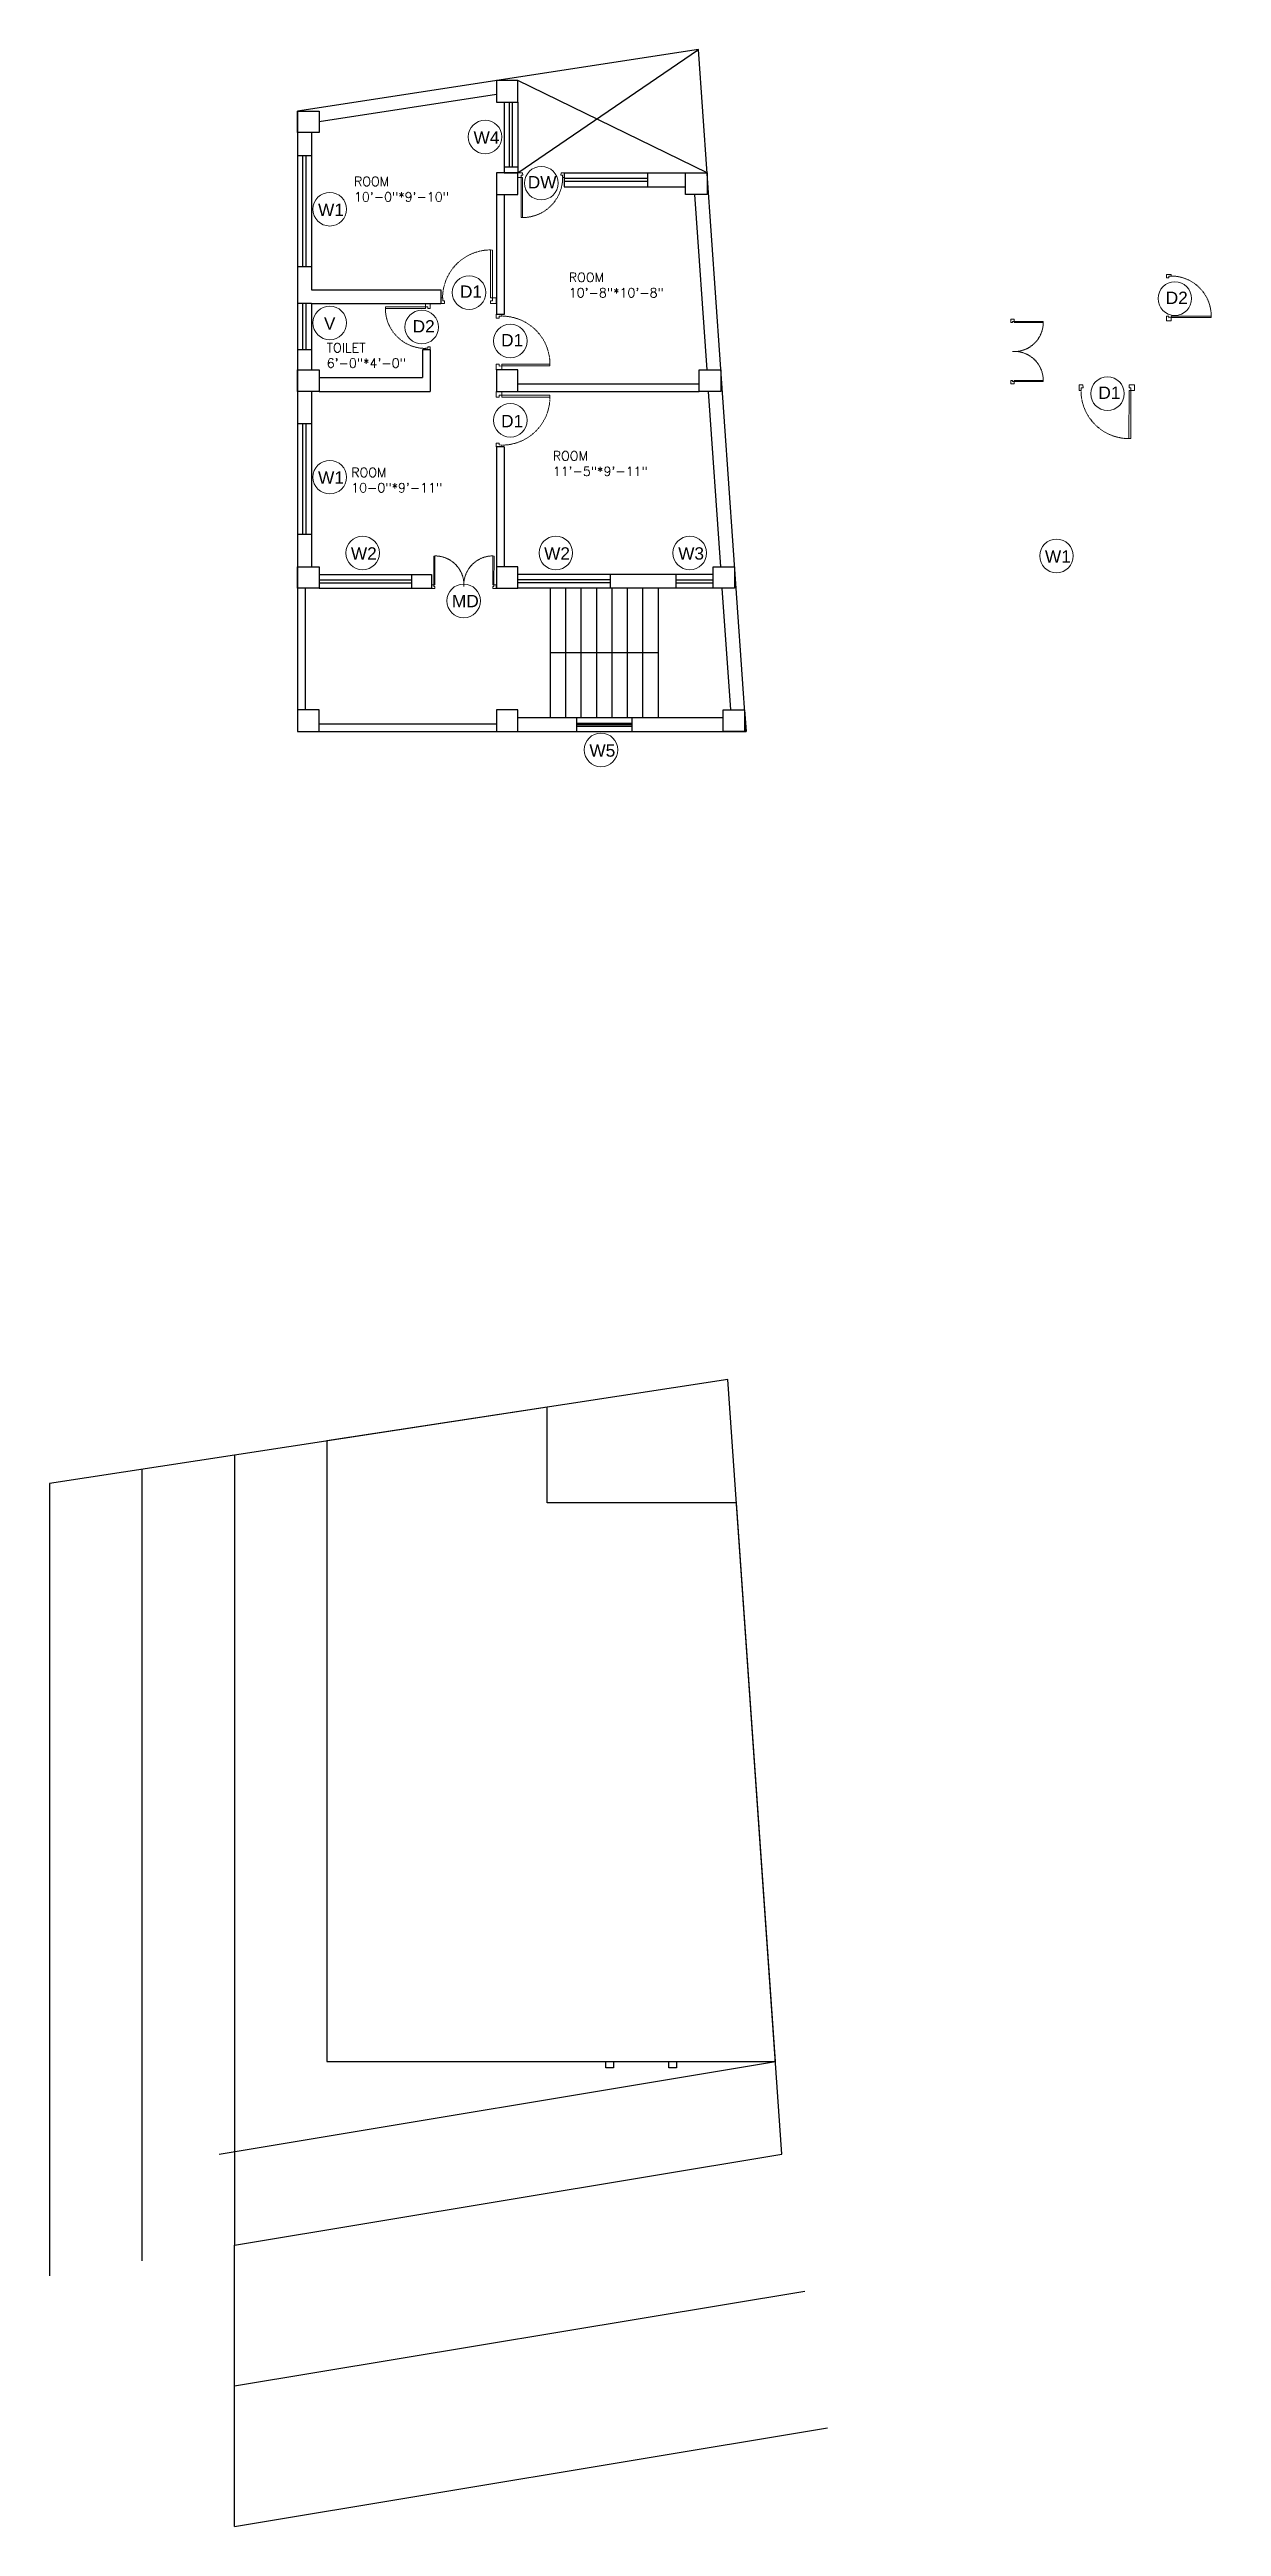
# Model space of a CAD drawing. Header units: inches. Extents: x -5096374 to -5070857, y -3259973 to -3243900.
# Drawn here: x -5092455 to -5091695, y -3259973 to -3258366 of the extents above; entities that cross this region are included whole.
import ezdxf

# ---------------------------------------------------------------- set-up
doc = ezdxf.new("R2010")
doc.units = ezdxf.units.IN
doc.header["$LTSCALE"] = 2
doc.header["$MEASUREMENT"] = 0
doc.linetypes.add('HIDDEN', pattern=[0.375, 0.25, -0.125])
doc.layers.get('0').update_dxf_attribs({"linetype": 'CONTINUOUS'})
doc.layers.add('Annotate-Lite.w', color=177, linetype='CONTINUOUS', lineweight=9)
doc.layers.add('Door-Window.w', color=4, linetype='CONTINUOUS', lineweight=15)
doc.styles.add('gaurav', font='arial.ttf')
doc.styles.add('ROMANS', font='Romans.shx', dxfattribs={"width": 0.8})

msp = doc.modelspace()

# ---------------------------------------------------------------- texts
at = {"ltscale": 0.5, "char_height": 6, "attachment_point": 1, "style": 'ROMANS'}
for s, insert in [('{\\W1;ROOM\\P10\'-0"*9\'-10"}', (-5092257.8, -3258448.2)), ('{\\W1;ROOM\\P10\'-8"*10\'-8"}', (-5092118.4, -3258510.4)), ('{\\W1;TOILET\\P6\'-0"*4\'-0"}', (-5092275.5, -3258556.1)), ('{\\W1;ROOM\\P11\'-5"*9\'-11"}', (-5092128.8, -3258626.3)), ('{\\W1;ROOM\\P10-0"*9\'-11"}', (-5092259.6, -3258637))]:
    msp.add_mtext_dynamic_manual_height_columns(s, width=45.731, gutter_width=30, heights=[0], dxfattribs=dict(at, insert=insert))
at = {"layer": 'Annotate-Lite.w', "ltscale": 0.005, "char_height": 8, "style": 'gaurav'}
for s, insert, attachment_point in [('W4', (-5092180.2, -3258418.7), 1), ('DW', (-5092145, -3258447.7), 1), ('W1', (-5092281.1, -3258465.6), 1), ('D1', (-5092189, -3258518.7), 1), ('D2', (-5091731, -3258522.7), 1), ('V', (-5092277.3, -3258539.3), 1), ('D2', (-5092219.7, -3258541.2), 1), ('D1', (-5092162.3, -3258550.2), 1), ('D1', (-5091774.7, -3258584.3), 1), ('D1', (-5092162.3, -3258610.7), 7), ('W1', (-5092281.1, -3258639.4), 1), ('W2', (-5092259.8, -3258688.6), 1), ('W2', (-5092134.4, -3258688.6), 1), ('W3', (-5092047.4, -3258688.6), 1), ('W1', (-5091809.4, -3258690.6), 1), ('MD', (-5092194.2, -3258719.5), 1), ('W5', (-5092105, -3258816.5), 1)]:
    msp.add_mtext_dynamic_manual_height_columns(s, width=8, gutter_width=100, heights=[0], dxfattribs=dict(at, insert=insert, attachment_point=attachment_point))

# ---------------------------------------------------------------- blocks, each defined once
blk = doc.blocks.new('FDFDRE')
at = {"ltscale": 3}
for p, q in [((165701.1, -58637.8), (165701.1, -58641.5)), ((165704.8, -58637.8), (165701.1, -58637.8)), ((165701.1, -58641.5), (165703.6, -58641.5)), ((165703.6, -58641.5), (165703.5, -58672.6)), ((165704.8, -58639.7), (165703.6, -58639.7)), ((165703.6, -58639.7), (165703.6, -58641.5)), ((165703.6, -58641.5), (165704.8, -58641.5)), ((165704.8, -58639.7), (165704.8, -58637.8)), ((165704.8, -58641.5), (165704.8, -58672.7)), ((165767, -58639.7), (165767, -58637.8)), ((165767, -58637.8), (165770.6, -58637.8)), ((165767, -58639.7), (165768.2, -58639.7)), ((165767, -58641.5), (165767, -58672.7)), ((165768.2, -58641.5), (165767, -58641.5)), ((165768.2, -58639.7), (165768.2, -58641.5)), ((165770.7, -58641.5), (165768.2, -58641.5)), ((165768.2, -58641.5), (165768.2, -58672.6)), ((165770.6, -58637.8), (165770.7, -58641.5)), ((165703.5, -58672.6), (165704.8, -58672.7)), ((165768.2, -58672.6), (165767, -58672.7))]:
    blk.add_line(p, q, dxfattribs=at)
at = {"layer": 'Door-Window.w', "color": 9, "linetype": 'HIDDEN', "lineweight": 18}
for centre, start, end in [((165704.8, -58641.5), 269.9618, 3.3835), ((165767, -58641.5), 176.6165, 270.0382)]:
    blk.add_arc(centre, 31.2, start, end, dxfattribs=at)
blk = doc.blocks.new('3-0')
at = {"ltscale": 3}
for p, q in [((11063, 10097.7), (11066, 10099.9)), ((11063, 10097.7), (11064.5, 10095.7)), ((11065.3, 10097.8), (11066.7, 10098.9)), ((11066, 10096.8), (11065.3, 10097.8)), ((11066, 10099.9), (11066.7, 10098.9)), ((11066, 10096.8), (11064.5, 10095.7)), ((11085.5, 10074.1), (11110.3, 10093)), ((11086.2, 10073.2), (11111, 10092)), ((11111, 10092), (11110.3, 10093)), ((11084, 10073), (11082.6, 10071.9)), ((11082.6, 10071.9), (11084.8, 10069)), ((11084, 10073), (11084.8, 10072)), ((11084.8, 10072), (11086.2, 10073.2)), ((11084.8, 10069), (11087.7, 10071.2)), ((11086.2, 10073.2), (11085.5, 10074.1)), ((11087.7, 10071.2), (11086.2, 10073.2))]:
    blk.add_line(p, q, dxfattribs=at)
at = {"layer": 'Door-Window.w', "color": 9, "linetype": 'HIDDEN', "lineweight": 18}
blk.add_arc((11085.5, 10074.1), 31.2, 37.1906, 127.1465, dxfattribs=at)

# ---------------------------------------------------------------- linework, layer by layer
at = {"ltscale": 0.5}
for p, q in [((-5092034.2, -3258365.6), (-5092294.4, -3258405.5)), ((-5092151.4, -3258445.6), (-5092034.2, -3258365.6)), ((-5092003.3, -3258808.2), (-5092034.2, -3258365.6)), ((-5092028.6, -3258445.6), (-5092151.4, -3258385.7)), ((-5092165.4, -3258394.8), (-5092280.4, -3258412.4)), ((-5092160.4, -3258399.7), (-5092160.4, -3258445.6)), ((-5092156.9, -3258441.7), (-5092156.9, -3258399.7)), ((-5092154.9, -3258441.7), (-5092154.9, -3258399.7)), ((-5092151.4, -3258399.7), (-5092151.4, -3258445.6)), ((-5092294.4, -3258405.5), (-5092294.4, -3258573.5)), ((-5092285.4, -3258419.5), (-5092285.4, -3258521.5)), ((-5092285.4, -3258434.5), (-5092294.4, -3258434.5)), ((-5092290.9, -3258506.5), (-5092290.9, -3258434.5)), ((-5092288.9, -3258506.5), (-5092288.9, -3258434.5)), ((-5092160.4, -3258441.7), (-5092151.4, -3258441.7)), ((-5092160.4, -3258445.6), (-5092151.4, -3258445.6)), ((-5092121.4, -3258445.6), (-5092028.6, -3258445.6)), ((-5092121.4, -3258445.6), (-5092121.4, -3258454.6)), ((-5092121.4, -3258449.1), (-5092067.4, -3258449.1)), ((-5092121.4, -3258451.1), (-5092067.4, -3258451.1)), ((-5092067.4, -3258445.6), (-5092067.4, -3258454.6)), ((-5092165.4, -3258459.6), (-5092165.4, -3258537.5)), ((-5092160.4, -3258459.6), (-5092160.4, -3258537.5)), ((-5092121.4, -3258454.6), (-5092042.6, -3258454.6)), ((-5092028.7, -3258573.5), (-5092036.6, -3258459.6)), ((-5092285.4, -3258506.5), (-5092294.4, -3258506.5)), ((-5092285.4, -3258530.5), (-5092294.4, -3258530.5)), ((-5092290.9, -3258560.5), (-5092290.9, -3258530.5)), ((-5092288.9, -3258560.5), (-5092288.9, -3258530.5)), ((-5092285.4, -3258521.5), (-5092201.4, -3258521.5)), ((-5092285.4, -3258530.5), (-5092285.4, -3258573.5)), ((-5092285.4, -3258530.5), (-5092201.4, -3258530.5)), ((-5092208.4, -3258530.5), (-5092201.4, -3258530.5)), ((-5092201.4, -3258521.5), (-5092201.4, -3258530.5)), ((-5092165.4, -3258530.5), (-5092165.4, -3258537.5)), ((-5092160.4, -3258537.5), (-5092165.4, -3258537.5)), ((-5092285.4, -3258560.5), (-5092294.4, -3258560.5)), ((-5092213.4, -3258560.5), (-5092213.4, -3258578.5)), ((-5092208.4, -3258560.5), (-5092213.4, -3258560.5)), ((-5092208.4, -3258560.5), (-5092208.4, -3258587.5)), ((-5092294.4, -3258573.5), (-5092294.4, -3258808.2)), ((-5092280.4, -3258578.5), (-5092213.4, -3258578.5)), ((-5092285.4, -3258587.5), (-5092285.4, -3258701.2)), ((-5092280.4, -3258587.5), (-5092208.4, -3258587.5)), ((-5092160.4, -3258587.5), (-5092033.7, -3258587.5)), ((-5092151.4, -3258582.5), (-5092033.7, -3258582.5)), ((-5092019.8, -3258701.2), (-5092027.7, -3258587.5)), ((-5092285.4, -3258608.4), (-5092294.4, -3258608.4)), ((-5092290.9, -3258680.4), (-5092290.9, -3258608.4)), ((-5092288.9, -3258680.4), (-5092288.9, -3258608.4)), ((-5092165.4, -3258623.5), (-5092165.4, -3258701.2)), ((-5092160.4, -3258623.5), (-5092165.4, -3258623.5)), ((-5092160.4, -3258623.5), (-5092160.4, -3258701.2)), ((-5092285.4, -3258680.4), (-5092294.4, -3258680.4)), ((-5092280.4, -3258706.2), (-5092207.4, -3258706.2)), ((-5092280.4, -3258706.2), (-5092280.4, -3258715.2)), ((-5092280.4, -3258709.7), (-5092220.4, -3258709.7)), ((-5092220.4, -3258706.2), (-5092220.4, -3258715.2)), ((-5092207.4, -3258706.2), (-5092207.4, -3258715.2)), ((-5092024.8, -3258706.2), (-5092151.4, -3258706.2)), ((-5092091.4, -3258709.7), (-5092151.4, -3258709.7)), ((-5092091.4, -3258715.2), (-5092091.4, -3258706.2)), ((-5092048.8, -3258715.2), (-5092048.8, -3258706.2)), ((-5092048.8, -3258709.7), (-5092024.8, -3258709.7)), ((-5092289.4, -3258715.2), (-5092289.4, -3258794.2)), ((-5092280.4, -3258711.7), (-5092220.4, -3258711.7)), ((-5092280.4, -3258715.2), (-5092207.4, -3258715.2)), ((-5092091.4, -3258711.7), (-5092151.4, -3258711.7)), ((-5092024.4, -3258715.2), (-5092151.4, -3258715.2)), ((-5092130.5, -3258715.2), (-5092130.5, -3258757.2)), ((-5092120.5, -3258715.2), (-5092120.5, -3258757.2)), ((-5092110.5, -3258715.2), (-5092110.5, -3258757.2)), ((-5092100.5, -3258715.2), (-5092100.5, -3258757.2)), ((-5092090.5, -3258715.2), (-5092090.5, -3258757.2)), ((-5092080.5, -3258715.2), (-5092080.5, -3258757.2)), ((-5092070.5, -3258715.2), (-5092070.5, -3258757.2)), ((-5092060.5, -3258715.2), (-5092060.5, -3258757.2)), ((-5092048.8, -3258711.7), (-5092024.8, -3258711.7)), ((-5092024.8, -3258715.2), (-5092048.8, -3258715.2)), ((-5092013.3, -3258794.2), (-5092018.8, -3258715.2)), ((-5092060.5, -3258757.2), (-5092130.5, -3258757.2)), ((-5092130.5, -3258757.2), (-5092130.5, -3258799.2)), ((-5092120.5, -3258757.2), (-5092120.5, -3258799.2)), ((-5092110.5, -3258757.2), (-5092110.5, -3258799.2)), ((-5092100.5, -3258757.2), (-5092100.5, -3258799.2)), ((-5092090.5, -3258757.2), (-5092090.5, -3258799.2)), ((-5092080.5, -3258757.2), (-5092080.5, -3258799.2)), ((-5092070.5, -3258757.2), (-5092070.5, -3258799.2)), ((-5092060.5, -3258757.2), (-5092060.5, -3258799.2)), ((-5092280.4, -3258803.2), (-5092165.4, -3258803.2)), ((-5092018.3, -3258799.2), (-5092151.4, -3258799.2)), ((-5092113.5, -3258799.2), (-5092113.5, -3258808.2)), ((-5092113.5, -3258802.7), (-5092077.5, -3258802.7)), ((-5092113.5, -3258803.7), (-5092077.5, -3258803.7)), ((-5092113.5, -3258804.7), (-5092077.5, -3258804.7)), ((-5092077.5, -3258799.2), (-5092077.5, -3258808.2)), ((-5092004.3, -3258794.2), (-5092003.3, -3258808.2)), ((-5092294.4, -3258808.2), (-5092003.3, -3258808.2)), ((-5092015.1, -3259228.7), (-5092335.4, -3259277.8)), ((-5091980.1, -3259731.5), (-5092015.1, -3259228.7)), ((-5092335.4, -3259277.8), (-5092455.4, -3259296.2)), ((-5092395.4, -3259287), (-5092395.4, -3259800.6)), ((-5092335.4, -3259277.8), (-5092335.4, -3259790.6)), ((-5092455.4, -3259296.2), (-5092455.4, -3259810.5)), ((-5092094.4, -3259675.3), (-5092094.4, -3259671.3)), ((-5092089.4, -3259671.3), (-5092089.4, -3259675.3)), ((-5092053.4, -3259675.3), (-5092053.4, -3259671.3)), ((-5092048.4, -3259671.3), (-5092048.4, -3259675.3)), ((-5092089.4, -3259675.3), (-5092094.4, -3259675.3)), ((-5092048.4, -3259675.3), (-5092053.4, -3259675.3)), ((-5092335.4, -3259790.6), (-5091980.1, -3259731.5)), ((-5092335.4, -3259973), (-5092335.4, -3259790.6)), ((-5092335.4, -3259881.8), (-5091965.3, -3259820.3)), ((-5092335.4, -3259973), (-5091950.5, -3259909))]:
    msp.add_line(p, q, dxfattribs=at)
at = {"color": 85, "ltscale": 0.5, "true_color": 0x58ba48}
msp.add_line((-5092345.2, -3259731.4), (-5091984.2, -3259671.3), dxfattribs=at)
at = {"ltscale": 0.5}
for points in [[(-5092151.4, -3258385.7), (-5092165.4, -3258385.7), (-5092165.4, -3258399.7), (-5092151.4, -3258399.7)], [(-5092294.4, -3258405.5), (-5092280.4, -3258405.5), (-5092280.4, -3258419.5), (-5092294.4, -3258419.5)], [(-5092151.4, -3258445.6), (-5092165.4, -3258445.6), (-5092165.4, -3258459.6), (-5092151.4, -3258459.6)], [(-5092042.6, -3258445.6), (-5092028.6, -3258445.6), (-5092028.6, -3258459.6), (-5092042.6, -3258459.6)], [(-5092294.4, -3258573.5), (-5092280.4, -3258573.5), (-5092280.4, -3258587.5), (-5092294.4, -3258587.5)], [(-5092151.4, -3258573.5), (-5092165.4, -3258573.5), (-5092165.4, -3258587.5), (-5092151.4, -3258587.5)], [(-5092033.7, -3258573.5), (-5092019.7, -3258573.5), (-5092019.7, -3258587.5), (-5092033.7, -3258587.5)], [(-5092294.4, -3258701.2), (-5092280.4, -3258701.2), (-5092280.4, -3258715.2), (-5092294.4, -3258715.2)], [(-5092151.4, -3258701.2), (-5092165.4, -3258701.2), (-5092165.4, -3258715.2), (-5092151.4, -3258715.2)], [(-5092024.8, -3258701.2), (-5092010.8, -3258701.2), (-5092010.8, -3258715.2), (-5092024.8, -3258715.2)], [(-5092280.4, -3258794.2), (-5092294.4, -3258794.2), (-5092294.4, -3258808.2), (-5092280.4, -3258808.2)], [(-5092151.4, -3258794.2), (-5092165.4, -3258794.2), (-5092165.4, -3258808.2), (-5092151.4, -3258808.2)], [(-5092018.3, -3258794.2), (-5092004.3, -3258794.2), (-5092004.3, -3258808.2), (-5092018.3, -3258808.2)], [(-5092009.5, -3259308.7), (-5092132.4, -3259308.7), (-5092132.4, -3259246.7), (-5092275.4, -3259268.6), (-5092275.4, -3259671.3), (-5091984.2, -3259671.3)]]:
    msp.add_lwpolyline(points, close=True, dxfattribs=at)
at = {"layer": 'Annotate-Lite.w', "ltscale": 0.005}
for centre in [(-5092172.7, -3258422.3), (-5092136.2, -3258452.3), (-5092273.5, -3258469.2), (-5092183.1, -3258523.3), (-5091725.1, -3258527.2), (-5092273.5, -3258543), (-5092213.8, -3258545.7), (-5092156.3, -3258554.7), (-5091768.8, -3258588.9), (-5092156.3, -3258606.2), (-5092273.5, -3258643.1), (-5092252.2, -3258692.3), (-5092126.8, -3258692.3), (-5092039.9, -3258692.3), (-5091801.9, -3258694.2), (-5092186.6, -3258723.4), (-5092097.5, -3258820.1)]:
    msp.add_circle(centre, 10.9, dxfattribs=at)

# ---------------------------------------------------------------- block references
at = {"layer": 'Door-Window.w', "linetype": 'ByBlock'}
for p, xscale, yscale, zscale, rotation in [((-5093235.3, -3246016), 0.8331589850765497, 0.8331589850765497, 0.8331589850765497, 232.7330628613127), ((-5090844.9, -3273444.2), 0.9997910039624013, 0.9997910039624013, 0.9997910039624013, 52.80940478019525), ((-5079778.8, -3257446.6), 0.8331589850765497, 0.8331589850765497, 0.8331589850765497, 142.7330628613128), ((-5104160.1, -3259625.5), 0.8331589850765497, 0.8331589850765497, 0.8331589850765497, 322.7330628613127), ((-5107079.2, -3259894), 0.9997910039624012, 0.9997910039624012, 0.9997910039624012, 322.8094047801953), ((-5107079.2, -3257266.9), -0.9997910039624013, 0.9997910039624012, 0.9997910039624012, 217.1905952198047), ((-5090430.6, -3243669.5), -0.9997910039624013, 0.9997910039624017, 0.9997910039624017, 127.1905952198047)]:
    msp.add_blockref('3-0', p, dxfattribs=dict(at, xscale=xscale, yscale=yscale, zscale=zscale, rotation=rotation))
at = {"layer": 'Door-Window.w', "ltscale": 0.005, "xscale": 0.6039383709985556, "yscale": 0.6039383709985556, "zscale": 0.6039383709985556}
for p, rotation in [((-5127245.2, -3358655.8), 89.99999999999999), ((-4992092.2, -3294128.9), 180)]:
    msp.add_blockref('FDFDRE', p, dxfattribs=dict(at, rotation=rotation))

msp.set_redraw_order([(e.dxf.handle, doc.entitydb.next_handle()) for e in msp.query("TEXT MTEXT ATTDEF DIMENSION ARC_DIMENSION")])  # texts and dimensions are drawn at this point

doc.saveas('drawing.dxf')
